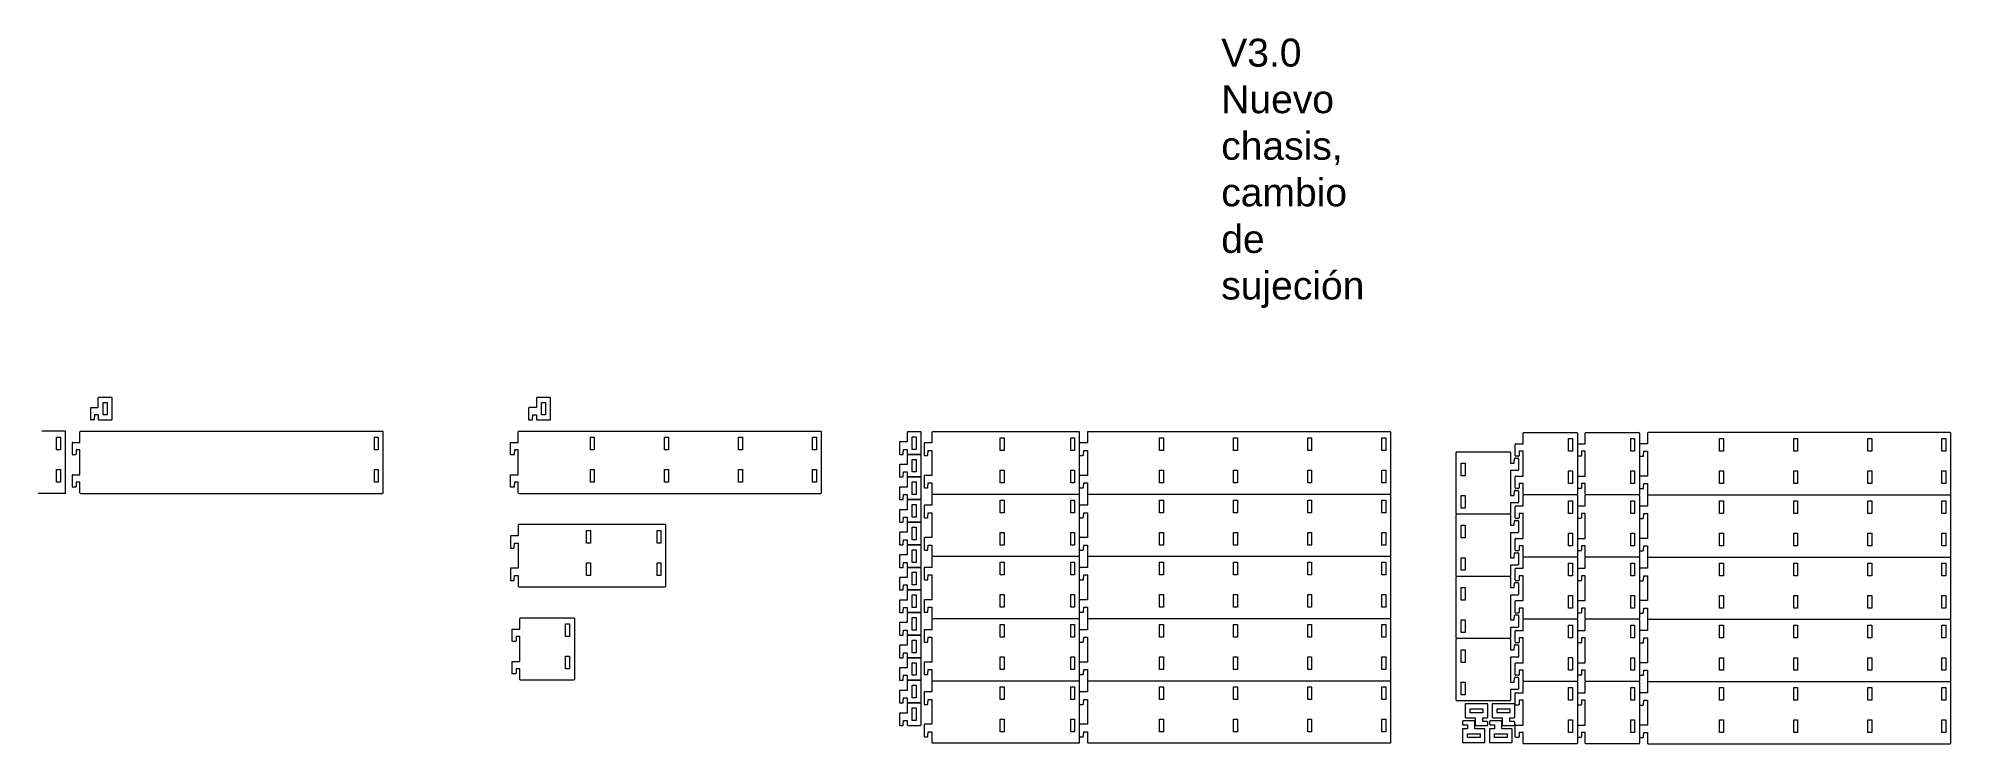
# Model space of a CAD drawing. Header units: millimetres. Extents: x 883 to 14654, y 5219 to 8318.
# Drawn here: x 11580 to 14654, y 6925 to 8058 of the extents above; entities that cross this region are included whole.
import ezdxf

# ---------------------------------------------------------------- set-up
doc = ezdxf.new("R2010")
doc.units = ezdxf.units.MM
doc.header["$LTSCALE"] = 0.05
doc.layers.add('Corte', color=1, linetype='Continuous', lineweight=5)
doc.styles.get("Standard").update_dxf_attribs({"font": 'arial.ttf'})

msp = doc.modelspace()

# ---------------------------------------------------------------- texts
at = {"layer": 'Corte', "color": 4, "linetype": 'Continuous', "lineweight": 5, "insert": (13481.452, 8057.651), "char_height": 44.89215, "attachment_point": 1}
msp.add_mtext_dynamic_manual_height_columns('V3.0 Nuevo chasis, cambio de sujeción', width=51.27427, gutter_width=224.461, heights=[0], dxfattribs=at)

# ---------------------------------------------------------------- linework, layer by layer
at = {"layer": 'Corte', "linetype": 'Continuous', "lineweight": 5}
for p, q in [((11676.695, 7464.994), (11676.695, 7480.294)), ((11697.995, 7481.294), (11677.695, 7481.294)), ((11698.995, 7445.994), (11698.995, 7480.294)), ((11664.095, 7463.994), (11664.095, 7445.994)), ((11665.095, 7464.994), (11676.695, 7464.994)), ((11669.434, 7444.994), (11665.095, 7444.994)), ((11670.715, 7452.994), (11670.433, 7445.954)), ((11676.695, 7452.994), (11670.715, 7452.994)), ((11676.695, 7452.994), (11676.695, 7445.994)), ((11677.695, 7444.994), (11697.995, 7444.994)), ((11624.186, 7426.986), (11586.262, 7426.986)), ((11624.186, 7326.986), (11624.186, 7426.986)), ((11634.729, 7407.986), (11634.729, 7389.986)), ((11635.729, 7408.986), (11647.329, 7408.986)), ((11647.329, 7408.986), (11647.329, 7425.986)), ((11648.329, 7426.986), (12133.729, 7426.986)), ((12134.729, 7327.986), (12134.729, 7425.986)), ((12352.655, 7426.986), (12838.055, 7426.986)), ((13016.418, 7407.986), (13004.818, 7407.986)), ((13016.418, 7424.986), (13016.418, 7407.986)), ((13252.818, 7425.986), (13017.418, 7425.986)), ((13253.818, 7326.986), (13253.818, 7424.986)), ((13266.418, 7407.986), (13254.818, 7407.986)), ((13266.418, 7424.986), (13266.418, 7407.986)), ((13752.818, 7425.986), (13267.418, 7425.986)), ((13753.818, 7326.986), (13753.818, 7424.986)), ((13966.417, 7406.757), (13966.417, 7423.757)), ((13967.417, 7424.757), (14052.817, 7424.744)), ((14053.817, 7423.744), (14053.817, 7325.744)), ((14066.417, 7406.744), (14066.417, 7423.744)), ((14067.417, 7424.744), (14152.817, 7424.731)), ((14153.817, 7423.731), (14153.817, 7325.731)), ((14166.417, 7423.731), (14166.417, 7406.731)), ((14652.817, 7424.731), (14167.417, 7424.731)), ((14653.817, 7325.731), (14653.817, 7423.731)), ((11640.068, 7388.986), (11635.729, 7388.986)), ((11641.349, 7396.986), (11641.067, 7389.946)), ((11647.329, 7396.986), (11641.349, 7396.986)), ((11647.329, 7356.986), (11647.329, 7396.986)), ((13003.818, 7406.986), (13003.818, 7388.986)), ((13004.818, 7387.986), (13009.158, 7387.986)), ((13010.157, 7388.946), (13010.438, 7395.986)), ((13010.438, 7395.986), (13016.418, 7395.986)), ((13016.418, 7395.986), (13016.418, 7355.986)), ((13254.818, 7387.986), (13259.158, 7387.986)), ((13260.157, 7388.946), (13260.438, 7395.986)), ((13260.438, 7395.986), (13266.418, 7395.986)), ((13266.418, 7395.986), (13266.418, 7355.986)), ((13858.936, 7294.708), (13858.936, 7392.708)), ((13860.098, 7393.695), (13945.336, 7393.695)), ((13946.336, 7392.695), (13946.336, 7375.695)), ((13952.316, 7375.695), (13952.598, 7382.735)), ((13953.597, 7383.695), (13957.936, 7383.695)), ((13953.817, 7387.757), (13953.817, 7405.757)), ((13954.817, 7406.757), (13966.417, 7406.757)), ((13959.157, 7386.757), (13954.817, 7386.757)), ((13958.936, 7382.695), (13958.936, 7364.695)), ((13960.437, 7394.757), (13960.156, 7387.717)), ((13966.417, 7394.757), (13960.437, 7394.757)), ((13966.417, 7354.757), (13966.417, 7394.757)), ((14054.817, 7406.744), (14066.417, 7406.744)), ((14059.157, 7386.744), (14054.817, 7386.744)), ((14060.437, 7394.744), (14060.156, 7387.704)), ((14066.417, 7394.744), (14060.437, 7394.744)), ((14066.417, 7354.744), (14066.417, 7394.744)), ((14166.417, 7406.731), (14154.817, 7406.731)), ((14154.817, 7386.731), (14159.157, 7386.731)), ((14160.156, 7387.691), (14160.437, 7394.731)), ((14160.437, 7394.731), (14166.417, 7394.731)), ((14166.417, 7394.731), (14166.417, 7354.731)), ((11634.729, 7355.986), (11634.729, 7337.986)), ((11635.729, 7356.986), (11647.329, 7356.986)), ((13003.818, 7354.986), (13003.818, 7336.986)), ((13016.418, 7355.986), (13004.818, 7355.986)), ((13266.418, 7355.986), (13254.818, 7355.986)), ((13946.336, 7375.695), (13952.316, 7375.695)), ((13957.936, 7363.695), (13946.336, 7363.695)), ((13946.336, 7363.695), (13946.336, 7323.695)), ((13953.817, 7335.757), (13953.817, 7353.757)), ((13954.817, 7354.757), (13966.417, 7354.757)), ((14054.817, 7354.744), (14066.417, 7354.744)), ((14166.417, 7354.731), (14154.817, 7354.731)), ((11624.186, 7326.986), (11580.32, 7326.986)), ((11640.068, 7336.986), (11635.729, 7336.986)), ((11641.349, 7344.986), (11641.067, 7337.946)), ((11647.329, 7344.986), (11641.349, 7344.986)), ((11647.329, 7327.986), (11647.329, 7344.986)), ((11648.329, 7326.986), (12133.729, 7326.986)), ((12352.655, 7326.986), (12838.055, 7326.986)), ((13004.818, 7335.986), (13009.158, 7335.986)), ((13010.157, 7336.946), (13010.438, 7343.986)), ((13010.438, 7343.986), (13016.418, 7343.986)), ((13016.418, 7343.986), (13016.418, 7326.986)), ((13016.418, 7324.986), (13016.418, 7307.986)), ((13017.418, 7325.986), (13252.818, 7325.986)), ((13253.818, 7226.986), (13253.818, 7324.986)), ((13254.818, 7335.986), (13259.158, 7335.986)), ((13260.157, 7336.946), (13260.438, 7343.986)), ((13260.438, 7343.986), (13266.418, 7343.986)), ((13266.418, 7343.986), (13266.418, 7326.986)), ((13266.418, 7324.986), (13266.418, 7307.986)), ((13267.418, 7325.986), (13752.818, 7325.986)), ((13753.818, 7226.986), (13753.818, 7324.986)), ((13946.336, 7323.695), (13952.316, 7323.695)), ((13952.316, 7323.695), (13952.598, 7330.735)), ((13953.597, 7331.695), (13957.936, 7331.695)), ((13959.157, 7334.757), (13954.817, 7334.757)), ((13958.936, 7330.695), (13958.936, 7312.695)), ((13960.437, 7342.757), (13960.156, 7335.717)), ((13966.417, 7342.757), (13960.437, 7342.757)), ((13966.417, 7325.757), (13966.417, 7342.757)), ((13966.417, 7306.757), (13966.417, 7323.757)), ((14052.656, 7324.757), (13967.417, 7324.757)), ((14053.817, 7323.744), (14053.817, 7225.744)), ((14059.157, 7334.744), (14054.817, 7334.744)), ((14060.437, 7342.744), (14060.156, 7335.704)), ((14066.417, 7342.744), (14060.437, 7342.744)), ((14066.417, 7325.744), (14066.417, 7342.744)), ((14066.417, 7306.744), (14066.417, 7323.744)), ((14152.656, 7324.744), (14067.417, 7324.744)), ((14153.817, 7323.731), (14153.817, 7225.731)), ((14154.817, 7334.731), (14159.157, 7334.731)), ((14160.156, 7335.691), (14160.437, 7342.731)), ((14160.437, 7342.731), (14166.417, 7342.731)), ((14166.417, 7342.731), (14166.417, 7325.731)), ((14166.417, 7323.731), (14166.417, 7306.731)), ((14167.417, 7324.731), (14652.817, 7324.731)), ((14653.817, 7225.731), (14653.817, 7323.731)), ((13003.818, 7306.986), (13003.818, 7288.986)), ((13016.418, 7307.986), (13004.818, 7307.986)), ((13004.818, 7287.986), (13009.158, 7287.986)), ((13010.157, 7288.946), (13010.438, 7295.986)), ((13010.438, 7295.986), (13016.418, 7295.986)), ((13016.418, 7295.986), (13016.418, 7255.986)), ((13266.418, 7307.986), (13254.818, 7307.986)), ((13254.818, 7287.986), (13259.158, 7287.986)), ((13260.157, 7288.946), (13260.438, 7295.986)), ((13260.438, 7295.986), (13266.418, 7295.986)), ((13266.418, 7295.986), (13266.418, 7255.986)), ((13858.936, 7194.708), (13858.936, 7292.708)), ((13945.336, 7293.695), (13859.936, 7293.708)), ((13957.936, 7311.695), (13946.336, 7311.695)), ((13946.336, 7311.695), (13946.336, 7294.695)), ((13946.336, 7292.695), (13946.336, 7275.695)), ((13953.817, 7287.757), (13953.817, 7305.757)), ((13954.817, 7306.757), (13966.417, 7306.757)), ((13959.157, 7286.757), (13954.817, 7286.757)), ((13960.437, 7294.757), (13960.156, 7287.717)), ((13966.417, 7294.757), (13960.437, 7294.757)), ((13966.417, 7254.757), (13966.417, 7294.757)), ((14054.817, 7306.744), (14066.417, 7306.744)), ((14059.157, 7286.744), (14054.817, 7286.744)), ((14060.437, 7294.744), (14060.156, 7287.704)), ((14066.417, 7294.744), (14060.437, 7294.744)), ((14066.417, 7254.744), (14066.417, 7294.744)), ((14166.417, 7306.731), (14154.817, 7306.731)), ((14154.817, 7286.731), (14159.157, 7286.731)), ((14160.156, 7287.691), (14160.437, 7294.731)), ((14160.437, 7294.731), (14166.417, 7294.731)), ((14166.417, 7294.731), (14166.417, 7254.731)), ((13003.818, 7254.986), (13003.818, 7236.986)), ((13016.418, 7255.986), (13004.818, 7255.986)), ((13266.418, 7255.986), (13254.818, 7255.986)), ((13946.336, 7275.695), (13952.316, 7275.695)), ((13957.936, 7263.695), (13946.336, 7263.695)), ((13946.336, 7263.695), (13946.336, 7223.695)), ((13952.316, 7275.695), (13952.598, 7282.735)), ((13953.597, 7283.695), (13957.936, 7283.695)), ((13953.817, 7235.757), (13953.817, 7253.757)), ((13954.817, 7254.757), (13966.417, 7254.757)), ((13958.936, 7282.695), (13958.936, 7264.695)), ((14054.817, 7254.744), (14066.417, 7254.744)), ((14166.417, 7254.731), (14154.817, 7254.731)), ((13004.818, 7235.986), (13009.158, 7235.986)), ((13010.157, 7236.946), (13010.438, 7243.986)), ((13010.438, 7243.986), (13016.418, 7243.986)), ((13016.418, 7243.986), (13016.418, 7226.986)), ((13016.418, 7224.986), (13016.418, 7207.986)), ((13017.418, 7225.986), (13252.818, 7225.986)), ((13253.818, 7126.986), (13253.818, 7224.986)), ((13254.818, 7235.986), (13259.158, 7235.986)), ((13260.157, 7236.946), (13260.438, 7243.986)), ((13260.438, 7243.986), (13266.418, 7243.986)), ((13266.418, 7243.986), (13266.418, 7226.986)), ((13266.418, 7224.986), (13266.418, 7207.986)), ((13267.418, 7225.986), (13752.818, 7225.986)), ((13753.818, 7126.986), (13753.818, 7224.986)), ((13946.336, 7223.695), (13952.316, 7223.695)), ((13952.316, 7223.695), (13952.598, 7230.735)), ((13953.597, 7231.695), (13957.936, 7231.695)), ((13959.157, 7234.757), (13954.817, 7234.757)), ((13958.936, 7230.695), (13958.936, 7212.695)), ((13960.437, 7242.757), (13960.156, 7235.717)), ((13966.417, 7242.757), (13960.437, 7242.757)), ((13966.417, 7225.757), (13966.417, 7242.757)), ((13966.417, 7206.757), (13966.417, 7223.757)), ((14052.656, 7224.757), (13967.417, 7224.757)), ((14053.817, 7223.744), (14053.817, 7125.744)), ((14059.157, 7234.744), (14054.817, 7234.744)), ((14060.437, 7242.744), (14060.156, 7235.704)), ((14066.417, 7242.744), (14060.437, 7242.744)), ((14066.417, 7225.744), (14066.417, 7242.744)), ((14066.417, 7206.744), (14066.417, 7223.744)), ((14152.656, 7224.744), (14067.417, 7224.744)), ((14153.817, 7223.731), (14153.817, 7125.731)), ((14154.817, 7234.731), (14159.157, 7234.731)), ((14160.156, 7235.691), (14160.437, 7242.731)), ((14160.437, 7242.731), (14166.417, 7242.731)), ((14166.417, 7242.731), (14166.417, 7225.731)), ((14166.417, 7223.731), (14166.417, 7206.731)), ((14167.417, 7224.731), (14652.817, 7224.731)), ((14653.817, 7125.731), (14653.817, 7223.731)), ((13003.818, 7206.986), (13003.818, 7188.986)), ((13016.418, 7207.986), (13004.818, 7207.986)), ((13010.157, 7188.946), (13010.438, 7195.986)), ((13010.438, 7195.986), (13016.418, 7195.986)), ((13016.418, 7195.986), (13016.418, 7155.986)), ((13266.418, 7207.986), (13254.818, 7207.986)), ((13260.157, 7188.946), (13260.438, 7195.986)), ((13260.438, 7195.986), (13266.418, 7195.986)), ((13266.418, 7195.986), (13266.418, 7155.986)), ((13858.936, 7094.708), (13858.936, 7192.708)), ((13945.336, 7193.695), (13859.936, 7193.708)), ((13957.936, 7211.695), (13946.336, 7211.695)), ((13946.336, 7211.695), (13946.336, 7194.695)), ((13946.336, 7192.695), (13946.336, 7175.695)), ((13953.817, 7187.757), (13953.817, 7205.757)), ((13954.817, 7206.757), (13966.417, 7206.757)), ((13960.437, 7194.757), (13960.156, 7187.717)), ((13966.417, 7194.757), (13960.437, 7194.757)), ((13966.417, 7154.757), (13966.417, 7194.757)), ((14054.817, 7206.744), (14066.417, 7206.744)), ((14060.437, 7194.744), (14060.156, 7187.704)), ((14066.417, 7194.744), (14060.437, 7194.744)), ((14066.417, 7154.744), (14066.417, 7194.744)), ((14166.417, 7206.731), (14154.817, 7206.731)), ((14160.156, 7187.691), (14160.437, 7194.731)), ((14160.437, 7194.731), (14166.417, 7194.731)), ((14166.417, 7194.731), (14166.417, 7154.731)), ((13004.818, 7187.986), (13009.158, 7187.986)), ((13254.818, 7187.986), (13259.158, 7187.986)), ((13946.336, 7175.695), (13952.316, 7175.695)), ((13957.936, 7163.695), (13946.336, 7163.695)), ((13946.336, 7163.695), (13946.336, 7123.695)), ((13952.316, 7175.695), (13952.598, 7182.735)), ((13953.597, 7183.695), (13957.936, 7183.695)), ((13959.157, 7186.757), (13954.817, 7186.757)), ((13958.936, 7182.695), (13958.936, 7164.695)), ((14059.157, 7186.744), (14054.817, 7186.744)), ((14154.817, 7186.731), (14159.157, 7186.731)), ((13003.818, 7154.986), (13003.818, 7136.986)), ((13016.418, 7155.986), (13004.818, 7155.986)), ((13004.818, 7135.986), (13009.158, 7135.986)), ((13010.157, 7136.946), (13010.438, 7143.986)), ((13010.438, 7143.986), (13016.418, 7143.986)), ((13016.418, 7143.986), (13016.418, 7126.986)), ((13266.418, 7155.986), (13254.818, 7155.986)), ((13254.818, 7135.986), (13259.158, 7135.986)), ((13260.157, 7136.946), (13260.438, 7143.986)), ((13260.438, 7143.986), (13266.418, 7143.986)), ((13266.418, 7143.986), (13266.418, 7126.986)), ((13952.316, 7123.695), (13952.598, 7130.735)), ((13953.597, 7131.695), (13957.936, 7131.695)), ((13953.817, 7135.757), (13953.817, 7153.757)), ((13954.817, 7154.757), (13966.417, 7154.757)), ((13959.157, 7134.757), (13954.817, 7134.757)), ((13958.936, 7130.695), (13958.936, 7112.695)), ((13960.437, 7142.757), (13960.156, 7135.717)), ((13966.417, 7142.757), (13960.437, 7142.757)), ((13966.417, 7125.757), (13966.417, 7142.757)), ((14054.817, 7154.744), (14066.417, 7154.744)), ((14059.157, 7134.744), (14054.817, 7134.744)), ((14060.437, 7142.744), (14060.156, 7135.704)), ((14066.417, 7142.744), (14060.437, 7142.744)), ((14066.417, 7125.744), (14066.417, 7142.744)), ((14166.417, 7154.731), (14154.817, 7154.731)), ((14154.817, 7134.731), (14159.157, 7134.731)), ((14160.156, 7135.691), (14160.437, 7142.731)), ((14160.437, 7142.731), (14166.417, 7142.731)), ((14166.417, 7142.731), (14166.417, 7125.731)), ((13003.818, 7106.986), (13003.818, 7088.986)), ((13016.418, 7107.986), (13004.818, 7107.986)), ((13016.418, 7124.986), (13016.418, 7107.986)), ((13017.418, 7125.986), (13252.818, 7125.986)), ((13253.818, 7026.986), (13253.818, 7124.986)), ((13266.418, 7107.986), (13254.818, 7107.986)), ((13266.418, 7124.986), (13266.418, 7107.986)), ((13267.418, 7125.986), (13752.818, 7125.986)), ((13753.818, 7026.986), (13753.818, 7124.986)), ((13946.336, 7123.695), (13952.316, 7123.695)), ((13957.936, 7111.695), (13946.336, 7111.695)), ((13946.336, 7111.695), (13946.336, 7094.695)), ((13953.817, 7087.757), (13953.817, 7105.757)), ((13954.817, 7106.757), (13966.417, 7106.757)), ((13966.417, 7106.757), (13966.417, 7123.757)), ((14052.656, 7124.757), (13967.417, 7124.757)), ((14053.817, 7123.744), (14053.817, 7025.744)), ((14054.817, 7106.744), (14066.417, 7106.744)), ((14066.417, 7106.744), (14066.417, 7123.744)), ((14152.656, 7124.744), (14067.417, 7124.744)), ((14153.817, 7123.731), (14153.817, 7025.731)), ((14166.417, 7106.731), (14154.817, 7106.731)), ((14166.417, 7123.731), (14166.417, 7106.731)), ((14167.417, 7124.731), (14652.817, 7124.731)), ((14653.817, 7025.731), (14653.817, 7123.731)), ((13004.818, 7087.986), (13009.158, 7087.986)), ((13010.157, 7088.946), (13010.438, 7095.986)), ((13010.438, 7095.986), (13016.418, 7095.986)), ((13016.418, 7095.986), (13016.418, 7055.986)), ((13254.818, 7087.986), (13259.158, 7087.986)), ((13260.157, 7088.946), (13260.438, 7095.986)), ((13260.438, 7095.986), (13266.418, 7095.986)), ((13266.418, 7095.986), (13266.418, 7055.986)), ((13858.936, 6994.708), (13858.936, 7092.708)), ((13945.336, 7093.695), (13859.936, 7093.708)), ((13946.336, 7092.695), (13946.336, 7075.695)), ((13946.336, 7075.695), (13952.316, 7075.695)), ((13952.316, 7075.695), (13952.598, 7082.735)), ((13953.597, 7083.695), (13957.936, 7083.695)), ((13959.157, 7086.757), (13954.817, 7086.757)), ((13958.936, 7082.695), (13958.936, 7064.695)), ((13960.437, 7094.757), (13960.156, 7087.717)), ((13966.417, 7094.757), (13960.437, 7094.757)), ((13966.417, 7054.757), (13966.417, 7094.757)), ((14059.157, 7086.744), (14054.817, 7086.744)), ((14060.437, 7094.744), (14060.156, 7087.704)), ((14066.417, 7094.744), (14060.437, 7094.744)), ((14066.417, 7054.744), (14066.417, 7094.744)), ((14154.817, 7086.731), (14159.157, 7086.731)), ((14160.156, 7087.691), (14160.437, 7094.731)), ((14160.437, 7094.731), (14166.417, 7094.731)), ((14166.417, 7094.731), (14166.417, 7054.731)), ((13003.818, 7054.986), (13003.818, 7036.986)), ((13016.418, 7055.986), (13004.818, 7055.986)), ((13010.157, 7036.946), (13010.438, 7043.986)), ((13010.438, 7043.986), (13016.418, 7043.986)), ((13016.418, 7043.986), (13016.418, 7026.986)), ((13266.418, 7055.986), (13254.818, 7055.986)), ((13260.157, 7036.946), (13260.438, 7043.986)), ((13260.438, 7043.986), (13266.418, 7043.986)), ((13266.418, 7043.986), (13266.418, 7026.986)), ((13957.936, 7063.695), (13946.336, 7063.695)), ((13946.336, 7063.695), (13946.336, 7023.695)), ((13953.817, 7035.757), (13953.817, 7053.757)), ((13954.817, 7054.757), (13966.417, 7054.757)), ((13960.437, 7042.757), (13960.156, 7035.717)), ((13966.417, 7042.757), (13960.437, 7042.757)), ((13966.417, 7025.757), (13966.417, 7042.757)), ((14054.817, 7054.744), (14066.417, 7054.744)), ((14060.437, 7042.744), (14060.156, 7035.704)), ((14066.417, 7042.744), (14060.437, 7042.744)), ((14066.417, 7025.744), (14066.417, 7042.744)), ((14166.417, 7054.731), (14154.817, 7054.731)), ((14160.156, 7035.691), (14160.437, 7042.731)), ((14160.437, 7042.731), (14166.417, 7042.731)), ((14166.417, 7042.731), (14166.417, 7025.731)), ((13004.818, 7035.986), (13009.158, 7035.986)), ((13016.418, 7007.986), (13004.818, 7007.986)), ((13016.418, 7024.986), (13016.418, 7007.986)), ((13017.418, 7025.986), (13252.818, 7025.986)), ((13253.818, 6926.986), (13253.818, 7024.986)), ((13254.818, 7035.986), (13259.158, 7035.986)), ((13266.418, 7007.986), (13254.818, 7007.986)), ((13266.418, 7024.986), (13266.418, 7007.986)), ((13267.418, 7025.986), (13752.818, 7025.986)), ((13753.818, 6926.986), (13753.818, 7024.986)), ((13946.336, 7023.695), (13952.316, 7023.695)), ((13957.936, 7011.695), (13946.336, 7011.695)), ((13946.336, 7011.695), (13946.336, 6994.695)), ((13952.316, 7023.695), (13952.598, 7030.735)), ((13953.597, 7031.695), (13957.936, 7031.695)), ((13959.157, 7034.757), (13954.817, 7034.757)), ((13958.936, 7030.695), (13958.936, 7012.695)), ((13966.417, 7006.757), (13966.417, 7023.757)), ((14052.656, 7024.757), (13967.417, 7024.757)), ((14053.817, 7023.744), (14053.817, 6925.744)), ((14059.157, 7034.744), (14054.817, 7034.744)), ((14066.417, 7006.744), (14066.417, 7023.744)), ((14152.656, 7024.744), (14067.417, 7024.744)), ((14153.817, 7023.731), (14153.817, 6925.731)), ((14154.817, 7034.731), (14159.157, 7034.731)), ((14166.417, 7023.731), (14166.417, 7006.731)), ((14167.417, 7024.731), (14652.817, 7024.731)), ((14653.817, 6925.731), (14653.817, 7023.731)), ((13003.818, 7006.986), (13003.818, 6988.986)), ((13004.818, 6987.986), (13009.158, 6987.986)), ((13010.157, 6988.946), (13010.438, 6995.986)), ((13010.438, 6995.986), (13016.418, 6995.986)), ((13016.418, 6995.986), (13016.418, 6955.986)), ((13254.818, 6987.986), (13259.158, 6987.986)), ((13260.157, 6988.946), (13260.438, 6995.986)), ((13260.438, 6995.986), (13266.418, 6995.986)), ((13266.418, 6995.986), (13266.418, 6955.986)), ((13945.336, 6993.695), (13859.936, 6993.708)), ((13953.817, 6987.757), (13953.817, 7005.757)), ((13954.817, 7006.757), (13966.417, 7006.757)), ((13959.157, 6986.757), (13954.817, 6986.757)), ((13960.437, 6994.757), (13960.156, 6987.717)), ((13966.417, 6994.757), (13960.437, 6994.757)), ((13966.417, 6954.757), (13966.417, 6994.757)), ((14054.817, 7006.744), (14066.417, 7006.744)), ((14059.157, 6986.744), (14054.817, 6986.744)), ((14060.437, 6994.744), (14060.156, 6987.704)), ((14066.417, 6994.744), (14060.437, 6994.744)), ((14066.417, 6954.744), (14066.417, 6994.744)), ((14166.417, 7006.731), (14154.817, 7006.731)), ((14154.817, 6986.731), (14159.157, 6986.731)), ((14160.156, 6987.691), (14160.437, 6994.731)), ((14160.437, 6994.731), (14166.417, 6994.731)), ((14166.417, 6994.731), (14166.417, 6954.731)), ((13003.818, 6954.986), (13003.818, 6936.986)), ((13016.418, 6955.986), (13004.818, 6955.986)), ((13266.418, 6955.986), (13254.818, 6955.986)), ((13953.817, 6935.757), (13953.817, 6953.757)), ((13954.817, 6954.757), (13966.417, 6954.757)), ((14054.817, 6954.744), (14066.417, 6954.744)), ((14166.417, 6954.731), (14154.817, 6954.731)), ((13004.818, 6935.986), (13009.158, 6935.986)), ((13010.157, 6936.946), (13010.438, 6943.986)), ((13010.438, 6943.986), (13016.418, 6943.986)), ((13016.418, 6943.986), (13016.418, 6926.986)), ((13017.418, 6925.986), (13252.818, 6925.986)), ((13254.818, 6935.986), (13259.158, 6935.986)), ((13260.157, 6936.946), (13260.438, 6943.986)), ((13260.438, 6943.986), (13266.418, 6943.986)), ((13266.418, 6943.986), (13266.418, 6926.986)), ((13267.418, 6925.986), (13752.818, 6925.986)), ((13959.157, 6934.757), (13954.817, 6934.757)), ((13960.437, 6942.757), (13960.156, 6935.717)), ((13966.417, 6942.757), (13960.437, 6942.757)), ((13966.417, 6925.757), (13966.417, 6942.757)), ((14052.656, 6924.757), (13967.417, 6924.757)), ((14059.157, 6934.744), (14054.817, 6934.744)), ((14060.437, 6942.744), (14060.156, 6935.704)), ((14066.417, 6942.744), (14060.437, 6942.744)), ((14066.417, 6925.744), (14066.417, 6942.744)), ((14152.656, 6924.744), (14067.417, 6924.744)), ((14154.817, 6934.731), (14159.157, 6934.731)), ((14160.156, 6935.691), (14160.437, 6942.731)), ((14160.437, 6942.731), (14166.417, 6942.731)), ((14166.417, 6942.731), (14166.417, 6925.731)), ((14167.417, 6924.731), (14652.817, 6924.731))]:
    msp.add_line(p, q, dxfattribs=at)
for points in [[(11684.695, 7452.994), (11684.695, 7473.294), (11690.995, 7473.294), (11690.995, 7452.994)], [(12389.021, 7452.994), (12389.021, 7473.294), (12395.321, 7473.294), (12395.321, 7452.994)], [(11609.886, 7396.986), (11609.886, 7417.286), (11616.186, 7417.286), (11616.186, 7396.986)], [(12120.429, 7396.986), (12120.429, 7417.286), (12126.729, 7417.286), (12126.729, 7396.986)], [(12467.567, 7396.986), (12467.567, 7417.286), (12473.867, 7417.286), (12473.867, 7396.986)], [(12586.63, 7396.986), (12586.63, 7417.286), (12592.93, 7417.286), (12592.93, 7396.986)], [(12705.692, 7396.986), (12705.692, 7417.286), (12711.992, 7417.286), (12711.992, 7396.986)], [(12824.755, 7396.986), (12824.755, 7417.286), (12831.055, 7417.286), (12831.055, 7396.986)], [(12984.768, 7397.686), (12984.768, 7417.986), (12991.068, 7417.986), (12991.068, 7397.686)], [(13126.393, 7395.986), (13126.393, 7416.286), (13132.693, 7416.286), (13132.693, 7395.986)], [(13239.518, 7395.986), (13239.518, 7416.286), (13245.818, 7416.286), (13245.818, 7395.986)], [(13382.331, 7395.986), (13382.331, 7416.286), (13388.631, 7416.286), (13388.631, 7395.986)], [(13501.393, 7395.986), (13501.393, 7416.286), (13507.693, 7416.286), (13507.693, 7395.986)], [(13620.456, 7395.986), (13620.456, 7416.286), (13626.756, 7416.286), (13626.756, 7395.986)], [(13739.518, 7395.986), (13739.518, 7416.286), (13745.818, 7416.286), (13745.818, 7395.986)], [(14039.517, 7394.744), (14039.517, 7415.044), (14045.817, 7415.044), (14045.817, 7394.744)], [(14139.517, 7394.731), (14139.517, 7415.031), (14145.817, 7415.031), (14145.817, 7394.731)], [(14282.33, 7394.731), (14282.33, 7415.031), (14288.63, 7415.031), (14288.63, 7394.731)], [(14401.392, 7394.731), (14401.392, 7415.031), (14407.692, 7415.031), (14407.692, 7394.731)], [(14520.455, 7394.731), (14520.455, 7415.031), (14526.755, 7415.031), (14526.755, 7394.731)], [(14639.517, 7394.731), (14639.517, 7415.031), (14645.817, 7415.031), (14645.817, 7394.731)], [(12984.768, 7361.386), (12984.768, 7381.686), (12991.068, 7381.686), (12991.068, 7361.386)], [(11609.886, 7344.986), (11609.886, 7365.286), (11616.186, 7365.286), (11616.186, 7344.986)], [(12120.429, 7344.986), (12120.429, 7365.286), (12126.729, 7365.286), (12126.729, 7344.986)], [(12467.567, 7344.986), (12467.567, 7365.286), (12473.867, 7365.286), (12473.867, 7344.986)], [(12586.63, 7344.986), (12586.63, 7365.286), (12592.93, 7365.286), (12592.93, 7344.986)], [(12705.692, 7344.986), (12705.692, 7365.286), (12711.992, 7365.286), (12711.992, 7344.986)], [(12824.755, 7344.986), (12824.755, 7365.286), (12831.055, 7365.286), (12831.055, 7344.986)], [(13126.393, 7343.986), (13126.393, 7364.286), (13132.693, 7364.286), (13132.693, 7343.986)], [(13239.518, 7343.986), (13239.518, 7364.286), (13245.818, 7364.286), (13245.818, 7343.986)], [(13382.331, 7343.986), (13382.331, 7364.286), (13388.631, 7364.286), (13388.631, 7343.986)], [(13501.393, 7343.986), (13501.393, 7364.286), (13507.693, 7364.286), (13507.693, 7343.986)], [(13620.456, 7343.986), (13620.456, 7364.286), (13626.756, 7364.286), (13626.756, 7343.986)], [(13739.518, 7343.986), (13739.518, 7364.286), (13745.818, 7364.286), (13745.818, 7343.986)], [(13873.236, 7375.708), (13873.236, 7355.408), (13866.936, 7355.408), (13866.936, 7375.708)], [(14039.517, 7342.744), (14039.517, 7363.044), (14045.817, 7363.044), (14045.817, 7342.744)], [(14139.517, 7342.731), (14139.517, 7363.031), (14145.817, 7363.031), (14145.817, 7342.731)], [(14282.33, 7342.731), (14282.33, 7363.031), (14288.63, 7363.031), (14288.63, 7342.731)], [(14401.392, 7342.731), (14401.392, 7363.031), (14407.692, 7363.031), (14407.692, 7342.731)], [(14520.455, 7342.731), (14520.455, 7363.031), (14526.755, 7363.031), (14526.755, 7342.731)], [(14639.517, 7342.731), (14639.517, 7363.031), (14645.817, 7363.031), (14645.817, 7342.731)], [(12984.768, 7325.086), (12984.768, 7345.386), (12991.068, 7345.386), (12991.068, 7325.086)], [(13126.393, 7295.986), (13126.393, 7316.286), (13132.693, 7316.286), (13132.693, 7295.986)], [(13239.518, 7295.986), (13239.518, 7316.286), (13245.818, 7316.286), (13245.818, 7295.986)], [(13382.331, 7295.986), (13382.331, 7316.286), (13388.631, 7316.286), (13388.631, 7295.986)], [(13501.393, 7295.986), (13501.393, 7316.286), (13507.693, 7316.286), (13507.693, 7295.986)], [(13620.456, 7295.986), (13620.456, 7316.286), (13626.756, 7316.286), (13626.756, 7295.986)], [(13739.518, 7295.986), (13739.518, 7316.286), (13745.818, 7316.286), (13745.818, 7295.986)], [(13873.236, 7323.708), (13873.236, 7303.408), (13866.936, 7303.408), (13866.936, 7323.708)], [(14039.517, 7294.744), (14039.517, 7315.044), (14045.817, 7315.044), (14045.817, 7294.744)], [(14139.517, 7294.731), (14139.517, 7315.031), (14145.817, 7315.031), (14145.817, 7294.731)], [(14282.33, 7294.731), (14282.33, 7315.031), (14288.63, 7315.031), (14288.63, 7294.731)], [(14401.392, 7294.731), (14401.392, 7315.031), (14407.692, 7315.031), (14407.692, 7294.731)], [(14520.455, 7294.731), (14520.455, 7315.031), (14526.755, 7315.031), (14526.755, 7294.731)], [(14639.517, 7294.731), (14639.517, 7315.031), (14645.817, 7315.031), (14645.817, 7294.731)], [(12984.768, 7288.786), (12984.768, 7309.086), (12991.068, 7309.086), (12991.068, 7288.786)], [(12461.63, 7246.986), (12461.63, 7267.286), (12467.93, 7267.286), (12467.93, 7246.986)], [(12574.755, 7246.986), (12574.755, 7267.286), (12581.055, 7267.286), (12581.055, 7246.986)], [(12984.768, 7252.486), (12984.768, 7272.786), (12991.068, 7272.786), (12991.068, 7252.486)], [(13126.393, 7243.986), (13126.393, 7264.286), (13132.693, 7264.286), (13132.693, 7243.986)], [(13239.518, 7243.986), (13239.518, 7264.286), (13245.818, 7264.286), (13245.818, 7243.986)], [(13382.331, 7243.986), (13382.331, 7264.286), (13388.631, 7264.286), (13388.631, 7243.986)], [(13501.393, 7243.986), (13501.393, 7264.286), (13507.693, 7264.286), (13507.693, 7243.986)], [(13620.456, 7243.986), (13620.456, 7264.286), (13626.756, 7264.286), (13626.756, 7243.986)], [(13739.518, 7243.986), (13739.518, 7264.286), (13745.818, 7264.286), (13745.818, 7243.986)], [(13873.236, 7275.708), (13873.236, 7255.408), (13866.936, 7255.408), (13866.936, 7275.708)], [(14039.517, 7242.744), (14039.517, 7263.044), (14045.817, 7263.044), (14045.817, 7242.744)], [(14139.517, 7242.731), (14139.517, 7263.031), (14145.817, 7263.031), (14145.817, 7242.731)], [(14282.33, 7242.731), (14282.33, 7263.031), (14288.63, 7263.031), (14288.63, 7242.731)], [(14401.392, 7242.731), (14401.392, 7263.031), (14407.692, 7263.031), (14407.692, 7242.731)], [(14520.455, 7242.731), (14520.455, 7263.031), (14526.755, 7263.031), (14526.755, 7242.731)], [(14639.517, 7242.731), (14639.517, 7263.031), (14645.817, 7263.031), (14645.817, 7242.731)], [(12984.768, 7216.186), (12984.768, 7236.486), (12991.068, 7236.486), (12991.068, 7216.186)], [(13873.236, 7223.708), (13873.236, 7203.408), (13866.936, 7203.408), (13866.936, 7223.708)], [(12461.63, 7194.986), (12461.63, 7215.286), (12467.93, 7215.286), (12467.93, 7194.986)], [(12574.755, 7194.986), (12574.755, 7215.286), (12581.055, 7215.286), (12581.055, 7194.986)], [(12984.768, 7179.886), (12984.768, 7200.186), (12991.068, 7200.186), (12991.068, 7179.886)], [(13126.393, 7195.986), (13126.393, 7216.286), (13132.693, 7216.286), (13132.693, 7195.986)], [(13239.518, 7195.986), (13239.518, 7216.286), (13245.818, 7216.286), (13245.818, 7195.986)], [(13382.331, 7195.986), (13382.331, 7216.286), (13388.631, 7216.286), (13388.631, 7195.986)], [(13501.393, 7195.986), (13501.393, 7216.286), (13507.693, 7216.286), (13507.693, 7195.986)], [(13620.456, 7195.986), (13620.456, 7216.286), (13626.756, 7216.286), (13626.756, 7195.986)], [(13739.518, 7195.986), (13739.518, 7216.286), (13745.818, 7216.286), (13745.818, 7195.986)], [(14039.517, 7194.744), (14039.517, 7215.044), (14045.817, 7215.044), (14045.817, 7194.744)], [(14139.517, 7194.731), (14139.517, 7215.031), (14145.817, 7215.031), (14145.817, 7194.731)], [(14282.33, 7194.731), (14282.33, 7215.031), (14288.63, 7215.031), (14288.63, 7194.731)], [(14401.392, 7194.731), (14401.392, 7215.031), (14407.692, 7215.031), (14407.692, 7194.731)], [(14520.455, 7194.731), (14520.455, 7215.031), (14526.755, 7215.031), (14526.755, 7194.731)], [(14639.517, 7194.731), (14639.517, 7215.031), (14645.817, 7215.031), (14645.817, 7194.731)], [(12984.768, 7143.586), (12984.768, 7163.886), (12991.068, 7163.886), (12991.068, 7143.586)], [(13126.393, 7143.986), (13126.393, 7164.286), (13132.693, 7164.286), (13132.693, 7143.986)], [(13239.518, 7143.986), (13239.518, 7164.286), (13245.818, 7164.286), (13245.818, 7143.986)], [(13382.331, 7143.986), (13382.331, 7164.286), (13388.631, 7164.286), (13388.631, 7143.986)], [(13501.393, 7143.986), (13501.393, 7164.286), (13507.693, 7164.286), (13507.693, 7143.986)], [(13620.456, 7143.986), (13620.456, 7164.286), (13626.756, 7164.286), (13626.756, 7143.986)], [(13739.518, 7143.986), (13739.518, 7164.286), (13745.818, 7164.286), (13745.818, 7143.986)], [(13873.236, 7175.708), (13873.236, 7155.408), (13866.936, 7155.408), (13866.936, 7175.708)], [(14039.517, 7142.744), (14039.517, 7163.044), (14045.817, 7163.044), (14045.817, 7142.744)], [(14139.517, 7142.731), (14139.517, 7163.031), (14145.817, 7163.031), (14145.817, 7142.731)], [(14282.33, 7142.731), (14282.33, 7163.031), (14288.63, 7163.031), (14288.63, 7142.731)], [(14401.392, 7142.731), (14401.392, 7163.031), (14407.692, 7163.031), (14407.692, 7142.731)], [(14520.455, 7142.731), (14520.455, 7163.031), (14526.755, 7163.031), (14526.755, 7142.731)], [(14639.517, 7142.731), (14639.517, 7163.031), (14645.817, 7163.031), (14645.817, 7142.731)], [(12427.574, 7096.999), (12427.574, 7117.299), (12433.874, 7117.299), (12433.874, 7096.999)], [(12984.768, 7107.286), (12984.768, 7127.586), (12991.068, 7127.586), (12991.068, 7107.286)], [(13126.393, 7095.986), (13126.393, 7116.286), (13132.693, 7116.286), (13132.693, 7095.986)], [(13239.518, 7095.986), (13239.518, 7116.286), (13245.818, 7116.286), (13245.818, 7095.986)], [(13382.331, 7095.986), (13382.331, 7116.286), (13388.631, 7116.286), (13388.631, 7095.986)], [(13501.393, 7095.986), (13501.393, 7116.286), (13507.693, 7116.286), (13507.693, 7095.986)], [(13620.456, 7095.986), (13620.456, 7116.286), (13626.756, 7116.286), (13626.756, 7095.986)], [(13739.518, 7095.986), (13739.518, 7116.286), (13745.818, 7116.286), (13745.818, 7095.986)], [(13873.236, 7123.708), (13873.236, 7103.408), (13866.936, 7103.408), (13866.936, 7123.708)], [(14039.517, 7094.744), (14039.517, 7115.044), (14045.817, 7115.044), (14045.817, 7094.744)], [(14139.517, 7094.731), (14139.517, 7115.031), (14145.817, 7115.031), (14145.817, 7094.731)], [(14282.33, 7094.731), (14282.33, 7115.031), (14288.63, 7115.031), (14288.63, 7094.731)], [(14401.392, 7094.731), (14401.392, 7115.031), (14407.692, 7115.031), (14407.692, 7094.731)], [(14520.455, 7094.731), (14520.455, 7115.031), (14526.755, 7115.031), (14526.755, 7094.731)], [(14639.517, 7094.731), (14639.517, 7115.031), (14645.817, 7115.031), (14645.817, 7094.731)], [(12984.768, 7070.986), (12984.768, 7091.286), (12991.068, 7091.286), (12991.068, 7070.986)], [(13873.236, 7075.708), (13873.236, 7055.408), (13866.936, 7055.408), (13866.936, 7075.708)], [(12427.574, 7044.999), (12427.574, 7065.299), (12433.874, 7065.299), (12433.874, 7044.999)], [(12984.768, 7034.686), (12984.768, 7054.986), (12991.068, 7054.986), (12991.068, 7034.686)], [(13126.393, 7043.986), (13126.393, 7064.286), (13132.693, 7064.286), (13132.693, 7043.986)], [(13239.518, 7043.986), (13239.518, 7064.286), (13245.818, 7064.286), (13245.818, 7043.986)], [(13382.331, 7043.986), (13382.331, 7064.286), (13388.631, 7064.286), (13388.631, 7043.986)], [(13501.393, 7043.986), (13501.393, 7064.286), (13507.693, 7064.286), (13507.693, 7043.986)], [(13620.456, 7043.986), (13620.456, 7064.286), (13626.756, 7064.286), (13626.756, 7043.986)], [(13739.518, 7043.986), (13739.518, 7064.286), (13745.818, 7064.286), (13745.818, 7043.986)], [(14039.517, 7042.744), (14039.517, 7063.044), (14045.817, 7063.044), (14045.817, 7042.744)], [(14139.517, 7042.731), (14139.517, 7063.031), (14145.817, 7063.031), (14145.817, 7042.731)], [(14282.33, 7042.731), (14282.33, 7063.031), (14288.63, 7063.031), (14288.63, 7042.731)], [(14401.392, 7042.731), (14401.392, 7063.031), (14407.692, 7063.031), (14407.692, 7042.731)], [(14520.455, 7042.731), (14520.455, 7063.031), (14526.755, 7063.031), (14526.755, 7042.731)], [(14639.517, 7042.731), (14639.517, 7063.031), (14645.817, 7063.031), (14645.817, 7042.731)], [(12984.768, 6998.386), (12984.768, 7018.686), (12991.068, 7018.686), (12991.068, 6998.386)], [(13126.393, 6995.986), (13126.393, 7016.286), (13132.693, 7016.286), (13132.693, 6995.986)], [(13239.518, 6995.986), (13239.518, 7016.286), (13245.818, 7016.286), (13245.818, 6995.986)], [(13382.331, 6995.986), (13382.331, 7016.286), (13388.631, 7016.286), (13388.631, 6995.986)], [(13501.393, 6995.986), (13501.393, 7016.286), (13507.693, 7016.286), (13507.693, 6995.986)], [(13620.456, 6995.986), (13620.456, 7016.286), (13626.756, 7016.286), (13626.756, 6995.986)], [(13739.518, 6995.986), (13739.518, 7016.286), (13745.818, 7016.286), (13745.818, 6995.986)], [(13873.236, 7023.708), (13873.236, 7003.408), (13866.936, 7003.408), (13866.936, 7023.708)], [(14039.517, 6994.744), (14039.517, 7015.044), (14045.817, 7015.044), (14045.817, 6994.744)], [(14139.517, 6994.731), (14139.517, 7015.031), (14145.817, 7015.031), (14145.817, 6994.731)], [(14282.33, 6994.731), (14282.33, 7015.031), (14288.63, 7015.031), (14288.63, 6994.731)], [(14401.392, 6994.731), (14401.392, 7015.031), (14407.692, 7015.031), (14407.692, 6994.731)], [(14520.455, 6994.731), (14520.455, 7015.031), (14526.755, 7015.031), (14526.755, 6994.731)], [(14639.517, 6994.731), (14639.517, 7015.031), (14645.817, 7015.031), (14645.817, 6994.731)], [(12984.768, 6962.086), (12984.768, 6982.386), (12991.068, 6982.386), (12991.068, 6962.086)], [(13901.652, 6974.591), (13881.352, 6974.591), (13881.352, 6980.891), (13901.652, 6980.891)], [(13945.065, 6974.591), (13924.765, 6974.591), (13924.765, 6980.891), (13945.065, 6980.891)], [(13126.393, 6943.986), (13126.393, 6964.286), (13132.693, 6964.286), (13132.693, 6943.986)], [(13239.518, 6943.986), (13239.518, 6964.286), (13245.818, 6964.286), (13245.818, 6943.986)], [(13382.331, 6943.986), (13382.331, 6964.286), (13388.631, 6964.286), (13388.631, 6943.986)], [(13501.393, 6943.986), (13501.393, 6964.286), (13507.693, 6964.286), (13507.693, 6943.986)], [(13620.456, 6943.986), (13620.456, 6964.286), (13626.756, 6964.286), (13626.756, 6943.986)], [(13739.518, 6943.986), (13739.518, 6964.286), (13745.818, 6964.286), (13745.818, 6943.986)], [(14039.517, 6942.744), (14039.517, 6963.044), (14045.817, 6963.044), (14045.817, 6942.744)], [(14139.517, 6942.731), (14139.517, 6963.031), (14145.817, 6963.031), (14145.817, 6942.731)], [(14282.33, 6942.731), (14282.33, 6963.031), (14288.63, 6963.031), (14288.63, 6942.731)], [(14401.392, 6942.731), (14401.392, 6963.031), (14407.692, 6963.031), (14407.692, 6942.731)], [(14520.455, 6942.731), (14520.455, 6963.031), (14526.755, 6963.031), (14526.755, 6942.731)], [(14639.517, 6942.731), (14639.517, 6963.031), (14645.817, 6963.031), (14645.817, 6942.731)], [(13877.008, 6940.921), (13897.308, 6940.921), (13897.308, 6934.621), (13877.008, 6934.621)], [(13920.421, 6940.921), (13940.721, 6940.921), (13940.721, 6934.621), (13920.421, 6934.621)]]:
    msp.add_lwpolyline(points, close=True, dxfattribs=at)
for points in [[(12403.321, 7445.994), (12403.321, 7480.294, 0.41421356), (12402.321, 7481.294), (12382.021, 7481.294, 0.41421356), (12381.021, 7480.294), (12381.021, 7464.994), (12369.421, 7464.994, 0.41421356), (12368.421, 7463.994), (12368.421, 7445.994, 0.41421356), (12369.421, 7444.994), (12373.76, 7444.994, 0.40255197), (12374.759, 7445.954), (12375.041, 7452.994), (12381.021, 7452.994), (12381.021, 7445.994, 0.41421356), (12382.021, 7444.994), (12402.321, 7444.994, 0.41421356)], [(12999.068, 7390.686), (12999.068, 7424.986, 0.41421356), (12998.068, 7425.986), (12977.768, 7425.986, 0.41421356), (12976.768, 7424.986), (12976.768, 7409.686), (12965.168, 7409.686, 0.41421356), (12964.168, 7408.686), (12964.168, 7390.686, 0.41421356), (12965.168, 7389.686), (12969.508, 7389.686, 0.40255197), (12970.507, 7390.646), (12970.788, 7397.686), (12976.768, 7397.686), (12976.768, 7390.686, 0.41421356), (12977.768, 7389.686), (12998.068, 7389.686, 0.41421356)], [(12999.068, 7354.386), (12999.068, 7388.686, 0.41421356), (12998.068, 7389.686), (12977.768, 7389.686, 0.41421356), (12976.768, 7388.686), (12976.768, 7373.386), (12965.168, 7373.386, 0.41421356), (12964.168, 7372.386), (12964.168, 7354.386, 0.41421356), (12965.168, 7353.386), (12969.508, 7353.386, 0.40255197), (12970.507, 7354.346), (12970.788, 7361.386), (12976.768, 7361.386), (12976.768, 7354.386, 0.41421356), (12977.768, 7353.386), (12998.068, 7353.386, 0.41421356)], [(12999.068, 7318.086), (12999.068, 7352.386, 0.41421356), (12998.068, 7353.386), (12977.768, 7353.386, 0.41421356), (12976.768, 7352.386), (12976.768, 7337.086), (12965.168, 7337.086, 0.41421356), (12964.168, 7336.086), (12964.168, 7318.086, 0.41421356), (12965.168, 7317.086), (12969.508, 7317.086, 0.40255197), (12970.507, 7318.046), (12970.788, 7325.086), (12976.768, 7325.086), (12976.768, 7318.086, 0.41421356), (12977.768, 7317.086), (12998.068, 7317.086, 0.41421356)], [(12999.068, 7281.786), (12999.068, 7316.086, 0.41421356), (12998.068, 7317.086), (12977.768, 7317.086, 0.41421356), (12976.768, 7316.086), (12976.768, 7300.786), (12965.168, 7300.786, 0.41421356), (12964.168, 7299.786), (12964.168, 7281.786, 0.41421356), (12965.168, 7280.786), (12969.508, 7280.786, 0.40255197), (12970.507, 7281.746), (12970.788, 7288.786), (12976.768, 7288.786), (12976.768, 7281.786, 0.41421356), (12977.768, 7280.786), (12998.068, 7280.786, 0.41421356)], [(12352.655, 7276.986, 0.41421356), (12351.655, 7275.986), (12351.655, 7258.986), (12340.055, 7258.986, 0.41421356), (12339.055, 7257.986), (12339.055, 7239.986, 0.41421356), (12340.055, 7238.986), (12344.394, 7238.986, 0.40255197), (12345.393, 7239.946), (12345.675, 7246.986), (12351.655, 7246.986), (12351.655, 7206.986), (12340.055, 7206.986, 0.41421356), (12339.055, 7205.986), (12339.055, 7187.986, 0.41421356), (12340.055, 7186.986), (12344.394, 7186.986, 0.40255197), (12345.393, 7187.946), (12345.675, 7194.986), (12351.655, 7194.986), (12351.655, 7177.986, 0.41421356), (12352.655, 7176.986), (12588.055, 7176.986, 0.41421356), (12589.055, 7177.986), (12589.055, 7275.986, 0.41421356), (12588.055, 7276.986)], [(12999.068, 7245.486), (12999.068, 7279.786, 0.41421356), (12998.068, 7280.786), (12977.768, 7280.786, 0.41421356), (12976.768, 7279.786), (12976.768, 7264.486), (12965.168, 7264.486, 0.41421356), (12964.168, 7263.486), (12964.168, 7245.486, 0.41421356), (12965.168, 7244.486), (12969.508, 7244.486, 0.40255197), (12970.507, 7245.446), (12970.788, 7252.486), (12976.768, 7252.486), (12976.768, 7245.486, 0.41421356), (12977.768, 7244.486), (12998.068, 7244.486, 0.41421356)], [(12999.068, 7209.186), (12999.068, 7243.486, 0.41421356), (12998.068, 7244.486), (12977.768, 7244.486, 0.41421356), (12976.768, 7243.486), (12976.768, 7228.186), (12965.168, 7228.186, 0.41421356), (12964.168, 7227.186), (12964.168, 7209.186, 0.41421356), (12965.168, 7208.186), (12969.508, 7208.186, 0.40255197), (12970.507, 7209.146), (12970.788, 7216.186), (12976.768, 7216.186), (12976.768, 7209.186, 0.41421356), (12977.768, 7208.186), (12998.068, 7208.186, 0.41421356)], [(12999.068, 7172.886), (12999.068, 7207.186, 0.41421356), (12998.068, 7208.186), (12977.768, 7208.186, 0.41421356), (12976.768, 7207.186), (12976.768, 7191.886), (12965.168, 7191.886, 0.41421356), (12964.168, 7190.886), (12964.168, 7172.886, 0.41421356), (12965.168, 7171.886), (12969.508, 7171.886, 0.40255197), (12970.507, 7172.846), (12970.788, 7179.886), (12976.768, 7179.886), (12976.768, 7172.886, 0.41421356), (12977.768, 7171.886), (12998.068, 7171.886, 0.41421356)], [(12999.068, 7136.586), (12999.068, 7170.886, 0.41421356), (12998.068, 7171.886), (12977.768, 7171.886, 0.41421356), (12976.768, 7170.886), (12976.768, 7155.586), (12965.168, 7155.586, 0.41421356), (12964.168, 7154.586), (12964.168, 7136.586, 0.41421356), (12965.168, 7135.586), (12969.508, 7135.586, 0.40255197), (12970.507, 7136.546), (12970.788, 7143.586), (12976.768, 7143.586), (12976.768, 7136.586, 0.41421356), (12977.768, 7135.586), (12998.068, 7135.586, 0.41421356)], [(12999.068, 7100.286), (12999.068, 7134.586, 0.41421356), (12998.068, 7135.586), (12977.768, 7135.586, 0.41421356), (12976.768, 7134.586), (12976.768, 7119.286), (12965.168, 7119.286, 0.41421356), (12964.168, 7118.286), (12964.168, 7100.286, 0.41421356), (12965.168, 7099.286), (12969.508, 7099.286, 0.40255197), (12970.507, 7100.246), (12970.788, 7107.286), (12976.768, 7107.286), (12976.768, 7100.286, 0.41421356), (12977.768, 7099.286), (12998.068, 7099.286, 0.41421356)], [(12999.068, 7063.986), (12999.068, 7098.286, 0.41421356), (12998.068, 7099.286), (12977.768, 7099.286, 0.41421356), (12976.768, 7098.286), (12976.768, 7082.986), (12965.168, 7082.986, 0.41421356), (12964.168, 7081.986), (12964.168, 7063.986, 0.41421356), (12965.168, 7062.986), (12969.508, 7062.986, 0.40255197), (12970.507, 7063.946), (12970.788, 7070.986), (12976.768, 7070.986), (12976.768, 7063.986, 0.41421356), (12977.768, 7062.986), (12998.068, 7062.986, 0.41421356)], [(12999.068, 7027.686), (12999.068, 7061.986, 0.41421356), (12998.068, 7062.986), (12977.768, 7062.986, 0.41421356), (12976.768, 7061.986), (12976.768, 7046.686), (12965.168, 7046.686, 0.41421356), (12964.168, 7045.686), (12964.168, 7027.686, 0.41421356), (12965.168, 7026.686), (12969.508, 7026.686, 0.40255197), (12970.507, 7027.646), (12970.788, 7034.686), (12976.768, 7034.686), (12976.768, 7027.686, 0.41421356), (12977.768, 7026.686), (12998.068, 7026.686, 0.41421356)], [(12999.068, 6991.386), (12999.068, 7025.686, 0.41421356), (12998.068, 7026.686), (12977.768, 7026.686, 0.41421356), (12976.768, 7025.686), (12976.768, 7010.386), (12965.168, 7010.386, 0.41421356), (12964.168, 7009.386), (12964.168, 6991.386, 0.41421356), (12965.168, 6990.386), (12969.508, 6990.386, 0.40255197), (12970.507, 6991.346), (12970.788, 6998.386), (12976.768, 6998.386), (12976.768, 6991.386, 0.41421356), (12977.768, 6990.386), (12998.068, 6990.386, 0.41421356)], [(12999.068, 6955.086), (12999.068, 6989.386, 0.41421356), (12998.068, 6990.386), (12977.768, 6990.386, 0.41421356), (12976.768, 6989.386), (12976.768, 6974.086), (12965.168, 6974.086, 0.41421356), (12964.168, 6973.086), (12964.168, 6955.086, 0.41421356), (12965.168, 6954.086), (12969.508, 6954.086, 0.40255197), (12970.507, 6955.046), (12970.788, 6962.086), (12976.768, 6962.086), (12976.768, 6955.086, 0.41421356), (12977.768, 6954.086), (12998.068, 6954.086, 0.41421356)], [(13908.652, 6988.891), (13874.352, 6988.891, 0.41421356), (13873.352, 6987.891), (13873.352, 6967.591, 0.41421356), (13874.352, 6966.591), (13889.652, 6966.591), (13889.652, 6954.991, 0.41421356), (13890.652, 6953.991), (13908.652, 6953.991, 0.41421356), (13909.652, 6954.991), (13909.652, 6959.33, 0.40255197), (13908.692, 6960.329), (13901.652, 6960.611), (13901.652, 6966.591), (13908.652, 6966.591, 0.41421356), (13909.652, 6967.591), (13909.652, 6987.891, 0.41421356)], [(13952.065, 6988.891), (13917.765, 6988.891, 0.41421356), (13916.765, 6987.891), (13916.765, 6967.591, 0.41421356), (13917.765, 6966.591), (13933.065, 6966.591), (13933.065, 6954.991, 0.41421356), (13934.065, 6953.991), (13952.065, 6953.991, 0.41421356), (13953.065, 6954.991), (13953.065, 6959.33, 0.40255197), (13952.105, 6960.329), (13945.065, 6960.611), (13945.065, 6966.591), (13952.065, 6966.591, 0.41421356), (13953.065, 6967.591), (13953.065, 6987.891, 0.41421356)], [(13870.008, 6926.621), (13904.308, 6926.621, 0.41421356), (13905.308, 6927.621), (13905.308, 6947.921, 0.41421356), (13904.308, 6948.921), (13889.008, 6948.921), (13889.008, 6960.521, 0.41421356), (13888.008, 6961.521), (13870.008, 6961.521, 0.41421356), (13869.008, 6960.521), (13869.008, 6956.182, 0.40255197), (13869.968, 6955.183), (13877.008, 6954.901), (13877.008, 6948.921), (13870.008, 6948.921, 0.41421356), (13869.008, 6947.921), (13869.008, 6927.621, 0.41421356)], [(13913.421, 6926.621), (13947.721, 6926.621, 0.41421356), (13948.721, 6927.621), (13948.721, 6947.921, 0.41421356), (13947.721, 6948.921), (13932.421, 6948.921), (13932.421, 6960.521, 0.41421356), (13931.421, 6961.521), (13913.421, 6961.521, 0.41421356), (13912.421, 6960.521), (13912.421, 6956.182, 0.40255197), (13913.381, 6955.183), (13920.421, 6954.901), (13920.421, 6948.921), (13913.421, 6948.921, 0.41421356), (13912.421, 6947.921), (13912.421, 6927.621, 0.41421356)]]:
    msp.add_lwpolyline(points, format="xyb", close=True, dxfattribs=at)
for points in [[(12352.655, 7326.986, -0.41421356), (12351.655, 7327.986), (12351.655, 7344.986), (12345.675, 7344.986), (12345.393, 7337.946, -0.40255197), (12344.394, 7336.986), (12340.055, 7336.986, -0.41421356), (12339.055, 7337.986), (12339.055, 7355.986, -0.41421356), (12340.055, 7356.986), (12351.655, 7356.986), (12351.655, 7396.986), (12345.675, 7396.986), (12345.393, 7389.946, -0.40255197), (12344.394, 7388.986), (12340.055, 7388.986, -0.41421356), (12339.055, 7389.986), (12339.055, 7407.986, -0.41421356), (12340.055, 7408.986), (12351.655, 7408.986), (12351.655, 7425.986, -0.41421356), (12352.655, 7426.986)], [(12838.055, 7326.986, 0.41421356), (12839.055, 7327.986), (12839.055, 7425.986, 0.41421356), (12838.055, 7426.986)], [(12440.712, 7027.013), (12355.474, 7027.013, -0.41421356), (12354.474, 7028.013), (12354.474, 7045.013), (12348.494, 7045.013), (12348.212, 7037.973, -0.40255197), (12347.213, 7037.013), (12342.874, 7037.013, -0.41421356), (12341.874, 7038.013), (12341.874, 7056.013, -0.41421356), (12342.874, 7057.013), (12354.474, 7057.013), (12354.474, 7097.013), (12348.494, 7097.013), (12348.212, 7089.973, -0.40255197), (12347.213, 7089.013), (12342.874, 7089.013, -0.41421356), (12341.874, 7090.013), (12341.874, 7108.013, -0.41421356), (12342.874, 7109.013), (12354.474, 7109.013), (12354.474, 7126.013, -0.41421356), (12355.474, 7127.013), (12440.874, 7126.999, -0.41421356), (12441.874, 7125.999), (12441.874, 7027.999, -0.41421356), (12440.874, 7026.999)]]:
    msp.add_lwpolyline(points, format="xyb", dxfattribs=at)
for centre, start, end in [((11677.695, 7480.294), 90, 180), ((11697.995, 7480.294), 0, 90), ((11665.095, 7463.994), 90, 180), ((11665.095, 7445.994), 180, 270), ((11669.434, 7445.994), 270, 357.70939), ((11677.695, 7445.994), 180, 270), ((11697.995, 7445.994), 270, 0), ((11635.729, 7407.986), 90, 180), ((11648.329, 7425.986), 90, 180), ((12133.729, 7425.986), 0, 90), ((13004.818, 7406.986), 90, 180), ((13017.418, 7424.986), 90, 180), ((13252.818, 7424.986), 0, 90), ((13254.818, 7406.986), 90, 180), ((13267.418, 7424.986), 90, 180), ((13752.818, 7424.986), 0, 90), ((13967.417, 7423.757), 90, 180), ((14052.817, 7423.744), 0, 90), ((14067.417, 7423.744), 90, 180), ((14152.817, 7423.731), 0, 90), ((14167.417, 7423.731), 90, 180), ((14652.817, 7423.731), 0, 90), ((11635.729, 7389.986), 180, 270), ((11640.068, 7389.986), 270, 357.70939), ((13004.818, 7388.986), 180, 270), ((13009.158, 7388.986), 270, 357.70939), ((13254.818, 7388.986), 180, 270), ((13259.158, 7388.986), 270, 357.70939), ((13859.936, 7392.708), 90, 180), ((13945.336, 7392.695), 0, 90), ((13953.597, 7382.695), 90, 177.70939), ((13954.817, 7405.757), 90, 180), ((13954.817, 7387.757), 180, 270), ((13957.936, 7382.695), 0, 90), ((13959.157, 7387.757), 270, 357.70939), ((14054.817, 7405.744), 90, 180), ((14054.817, 7387.744), 180, 270), ((14059.157, 7387.744), 270, 357.70939), ((14154.817, 7405.731), 90, 180), ((14154.817, 7387.731), 180, 270), ((14159.157, 7387.731), 270, 357.70939), ((11635.729, 7355.986), 90, 180), ((13004.818, 7354.986), 90, 180), ((13254.818, 7354.986), 90, 180), ((13954.817, 7353.757), 90, 180), ((13957.936, 7364.695), 270, 0), ((14054.817, 7353.744), 90, 180), ((14154.817, 7353.731), 90, 180), ((11635.729, 7337.986), 180, 270), ((11640.068, 7337.986), 270, 357.70939), ((11648.329, 7327.986), 180, 270), ((12133.729, 7327.986), 270, 0), ((13004.818, 7336.986), 180, 270), ((13009.158, 7336.986), 270, 357.70939), ((13017.418, 7326.986), 180, 270), ((13017.418, 7324.986), 90, 180), ((13252.818, 7326.986), 270, 0), ((13252.818, 7324.986), 0, 90), ((13254.818, 7336.986), 180, 270), ((13259.158, 7336.986), 270, 357.70939), ((13267.418, 7326.986), 180, 270), ((13267.418, 7324.986), 90, 180), ((13752.818, 7326.986), 270, 0), ((13752.818, 7324.986), 0, 90), ((13953.597, 7330.695), 90, 177.70939), ((13954.817, 7335.757), 180, 270), ((13957.936, 7330.695), 0, 90), ((13959.157, 7335.757), 270, 357.70939), ((13967.417, 7325.757), 180, 270), ((13967.417, 7323.757), 90, 180), ((14052.817, 7325.744), 270, 0), ((14052.817, 7323.744), 0, 90), ((14054.817, 7335.744), 180, 270), ((14059.157, 7335.744), 270, 357.70939), ((14067.417, 7325.744), 180, 270), ((14067.417, 7323.744), 90, 180), ((14152.817, 7325.731), 270, 0), ((14152.817, 7323.731), 0, 90), ((14154.817, 7335.731), 180, 270), ((14159.157, 7335.731), 270, 357.70939), ((14167.417, 7325.731), 180, 270), ((14167.417, 7323.731), 90, 180), ((14652.817, 7325.731), 270, 0), ((14652.817, 7323.731), 0, 90), ((13004.818, 7306.986), 90, 180), ((13004.818, 7288.986), 180, 270), ((13009.158, 7288.986), 270, 357.70939), ((13254.818, 7306.986), 90, 180), ((13254.818, 7288.986), 180, 270), ((13259.158, 7288.986), 270, 357.70939), ((13859.936, 7294.708), 180, 270), ((13859.936, 7292.708), 90, 180), ((13945.336, 7294.695), 270, 0), ((13945.336, 7292.695), 0, 90), ((13954.817, 7305.757), 90, 180), ((13954.817, 7287.757), 180, 270), ((13957.936, 7312.695), 270, 0), ((13959.157, 7287.757), 270, 357.70939), ((14054.817, 7305.744), 90, 180), ((14054.817, 7287.744), 180, 270), ((14059.157, 7287.744), 270, 357.70939), ((14154.817, 7305.731), 90, 180), ((14154.817, 7287.731), 180, 270), ((14159.157, 7287.731), 270, 357.70939), ((13004.818, 7254.986), 90, 180), ((13254.818, 7254.986), 90, 180), ((13953.597, 7282.695), 90, 177.70939), ((13954.817, 7253.757), 90, 180), ((13957.936, 7282.695), 0, 90), ((13957.936, 7264.695), 270, 0), ((14054.817, 7253.744), 90, 180), ((14154.817, 7253.731), 90, 180), ((13004.818, 7236.986), 180, 270), ((13009.158, 7236.986), 270, 357.70939), ((13017.418, 7226.986), 180, 270), ((13017.418, 7224.986), 90, 180), ((13252.818, 7226.986), 270, 0), ((13252.818, 7224.986), 0, 90), ((13254.818, 7236.986), 180, 270), ((13259.158, 7236.986), 270, 357.70939), ((13267.418, 7226.986), 180, 270), ((13267.418, 7224.986), 90, 180), ((13752.818, 7226.986), 270, 0), ((13752.818, 7224.986), 0, 90), ((13953.597, 7230.695), 90, 177.70939), ((13954.817, 7235.757), 180, 270), ((13957.936, 7230.695), 0, 90), ((13959.157, 7235.757), 270, 357.70939), ((13967.417, 7225.757), 180, 270), ((13967.417, 7223.757), 90, 180), ((14052.817, 7225.744), 270, 0), ((14052.817, 7223.744), 0, 90), ((14054.817, 7235.744), 180, 270), ((14059.157, 7235.744), 270, 357.70939), ((14067.417, 7225.744), 180, 270), ((14067.417, 7223.744), 90, 180), ((14152.817, 7225.731), 270, 0), ((14152.817, 7223.731), 0, 90), ((14154.817, 7235.731), 180, 270), ((14159.157, 7235.731), 270, 357.70939), ((14167.417, 7225.731), 180, 270), ((14167.417, 7223.731), 90, 180), ((14652.817, 7225.731), 270, 0), ((14652.817, 7223.731), 0, 90), ((13004.818, 7206.986), 90, 180), ((13254.818, 7206.986), 90, 180), ((13859.936, 7194.708), 180, 270), ((13859.936, 7192.708), 90, 180), ((13945.336, 7194.695), 270, 0), ((13945.336, 7192.695), 0, 90), ((13954.817, 7205.757), 90, 180), ((13957.936, 7212.695), 270, 0), ((14054.817, 7205.744), 90, 180), ((14154.817, 7205.731), 90, 180), ((13004.818, 7188.986), 180, 270), ((13009.158, 7188.986), 270, 357.70939), ((13254.818, 7188.986), 180, 270), ((13259.158, 7188.986), 270, 357.70939), ((13953.597, 7182.695), 90, 177.70939), ((13954.817, 7187.757), 180, 270), ((13957.936, 7182.695), 0, 90), ((13957.936, 7164.695), 270, 0), ((13959.157, 7187.757), 270, 357.70939), ((14054.817, 7187.744), 180, 270), ((14059.157, 7187.744), 270, 357.70939), ((14154.817, 7187.731), 180, 270), ((14159.157, 7187.731), 270, 357.70939), ((13004.818, 7154.986), 90, 180), ((13004.818, 7136.986), 180, 270), ((13009.158, 7136.986), 270, 357.70939), ((13254.818, 7154.986), 90, 180), ((13254.818, 7136.986), 180, 270), ((13259.158, 7136.986), 270, 357.70939), ((13953.597, 7130.695), 90, 177.70939), ((13954.817, 7153.757), 90, 180), ((13954.817, 7135.757), 180, 270), ((13957.936, 7130.695), 0, 90), ((13959.157, 7135.757), 270, 357.70939), ((14054.817, 7153.744), 90, 180), ((14054.817, 7135.744), 180, 270), ((14059.157, 7135.744), 270, 357.70939), ((14154.817, 7153.731), 90, 180), ((14154.817, 7135.731), 180, 270), ((14159.157, 7135.731), 270, 357.70939), ((13004.818, 7106.986), 90, 180), ((13017.418, 7126.986), 180, 270), ((13017.418, 7124.986), 90, 180), ((13252.818, 7126.986), 270, 0), ((13252.818, 7124.986), 0, 90), ((13254.818, 7106.986), 90, 180), ((13267.418, 7126.986), 180, 270), ((13267.418, 7124.986), 90, 180), ((13752.818, 7126.986), 270, 0), ((13752.818, 7124.986), 0, 90), ((13954.817, 7105.757), 90, 180), ((13957.936, 7112.695), 270, 0), ((13967.417, 7125.757), 180, 270), ((13967.417, 7123.757), 90, 180), ((14052.817, 7125.744), 270, 0), ((14052.817, 7123.744), 0, 90), ((14054.817, 7105.744), 90, 180), ((14067.417, 7125.744), 180, 270), ((14067.417, 7123.744), 90, 180), ((14152.817, 7125.731), 270, 0), ((14152.817, 7123.731), 0, 90), ((14154.817, 7105.731), 90, 180), ((14167.417, 7125.731), 180, 270), ((14167.417, 7123.731), 90, 180), ((14652.817, 7125.731), 270, 0), ((14652.817, 7123.731), 0, 90), ((13004.818, 7088.986), 180, 270), ((13009.158, 7088.986), 270, 357.70939), ((13254.818, 7088.986), 180, 270), ((13259.158, 7088.986), 270, 357.70939), ((13859.936, 7094.708), 180, 270), ((13859.936, 7092.708), 90, 180), ((13945.336, 7094.695), 270, 0), ((13945.336, 7092.695), 0, 90), ((13953.597, 7082.695), 90, 177.70939), ((13954.817, 7087.757), 180, 270), ((13957.936, 7082.695), 0, 90), ((13959.157, 7087.757), 270, 357.70939), ((14054.817, 7087.744), 180, 270), ((14059.157, 7087.744), 270, 357.70939), ((14154.817, 7087.731), 180, 270), ((14159.157, 7087.731), 270, 357.70939), ((13004.818, 7054.986), 90, 180), ((13254.818, 7054.986), 90, 180), ((13954.817, 7053.757), 90, 180), ((13957.936, 7064.695), 270, 0), ((14054.817, 7053.744), 90, 180), ((14154.817, 7053.731), 90, 180), ((13004.818, 7036.986), 180, 270), ((13004.818, 7006.986), 90, 180), ((13009.158, 7036.986), 270, 357.70939), ((13017.418, 7026.986), 180, 270), ((13017.418, 7024.986), 90, 180), ((13252.818, 7026.986), 270, 0), ((13252.818, 7024.986), 0, 90), ((13254.818, 7036.986), 180, 270), ((13254.818, 7006.986), 90, 180), ((13259.158, 7036.986), 270, 357.70939), ((13267.418, 7026.986), 180, 270), ((13267.418, 7024.986), 90, 180), ((13752.818, 7026.986), 270, 0), ((13752.818, 7024.986), 0, 90), ((13953.597, 7030.695), 90, 177.70939), ((13954.817, 7035.757), 180, 270), ((13957.936, 7030.695), 0, 90), ((13957.936, 7012.695), 270, 0), ((13959.157, 7035.757), 270, 357.70939), ((13967.417, 7025.757), 180, 270), ((13967.417, 7023.757), 90, 180), ((14052.817, 7025.744), 270, 0), ((14052.817, 7023.744), 0, 90), ((14054.817, 7035.744), 180, 270), ((14059.157, 7035.744), 270, 357.70939), ((14067.417, 7025.744), 180, 270), ((14067.417, 7023.744), 90, 180), ((14152.817, 7025.731), 270, 0), ((14152.817, 7023.731), 0, 90), ((14154.817, 7035.731), 180, 270), ((14159.157, 7035.731), 270, 357.70939), ((14167.417, 7025.731), 180, 270), ((14167.417, 7023.731), 90, 180), ((14652.817, 7025.731), 270, 0), ((14652.817, 7023.731), 0, 90), ((13004.818, 6988.986), 180, 270), ((13009.158, 6988.986), 270, 357.70939), ((13254.818, 6988.986), 180, 270), ((13259.158, 6988.986), 270, 357.70939), ((13859.936, 6994.708), 180, 270), ((13945.336, 6994.695), 270, 0), ((13954.817, 7005.757), 90, 180), ((13954.817, 6987.757), 180, 270), ((13959.157, 6987.757), 270, 357.70939), ((14054.817, 7005.744), 90, 180), ((14054.817, 6987.744), 180, 270), ((14059.157, 6987.744), 270, 357.70939), ((14154.817, 7005.731), 90, 180), ((14154.817, 6987.731), 180, 270), ((14159.157, 6987.731), 270, 357.70939), ((13004.818, 6954.986), 90, 180), ((13254.818, 6954.986), 90, 180), ((13954.817, 6953.757), 90, 180), ((14054.817, 6953.744), 90, 180), ((14154.817, 6953.731), 90, 180), ((13004.818, 6936.986), 180, 270), ((13009.158, 6936.986), 270, 357.70939), ((13017.418, 6926.986), 180, 270), ((13252.818, 6926.986), 270, 0), ((13254.818, 6936.986), 180, 270), ((13259.158, 6936.986), 270, 357.70939), ((13267.418, 6926.986), 180, 270), ((13752.818, 6926.986), 270, 0), ((13954.817, 6935.757), 180, 270), ((13959.157, 6935.757), 270, 357.70939), ((13967.417, 6925.757), 180, 270), ((14052.817, 6925.744), 270, 0), ((14054.817, 6935.744), 180, 270), ((14059.157, 6935.744), 270, 357.70939), ((14067.417, 6925.744), 180, 270), ((14152.817, 6925.731), 270, 0), ((14154.817, 6935.731), 180, 270), ((14159.157, 6935.731), 270, 357.70939), ((14167.417, 6925.731), 180, 270), ((14652.817, 6925.731), 270, 0)]:
    msp.add_arc(centre, 1, start, end, dxfattribs=at)

msp.set_redraw_order([(e.dxf.handle, doc.entitydb.next_handle()) for e in msp.query("TEXT MTEXT ATTDEF DIMENSION ARC_DIMENSION")])  # texts and dimensions are drawn at this point

doc.saveas('drawing.dxf')
